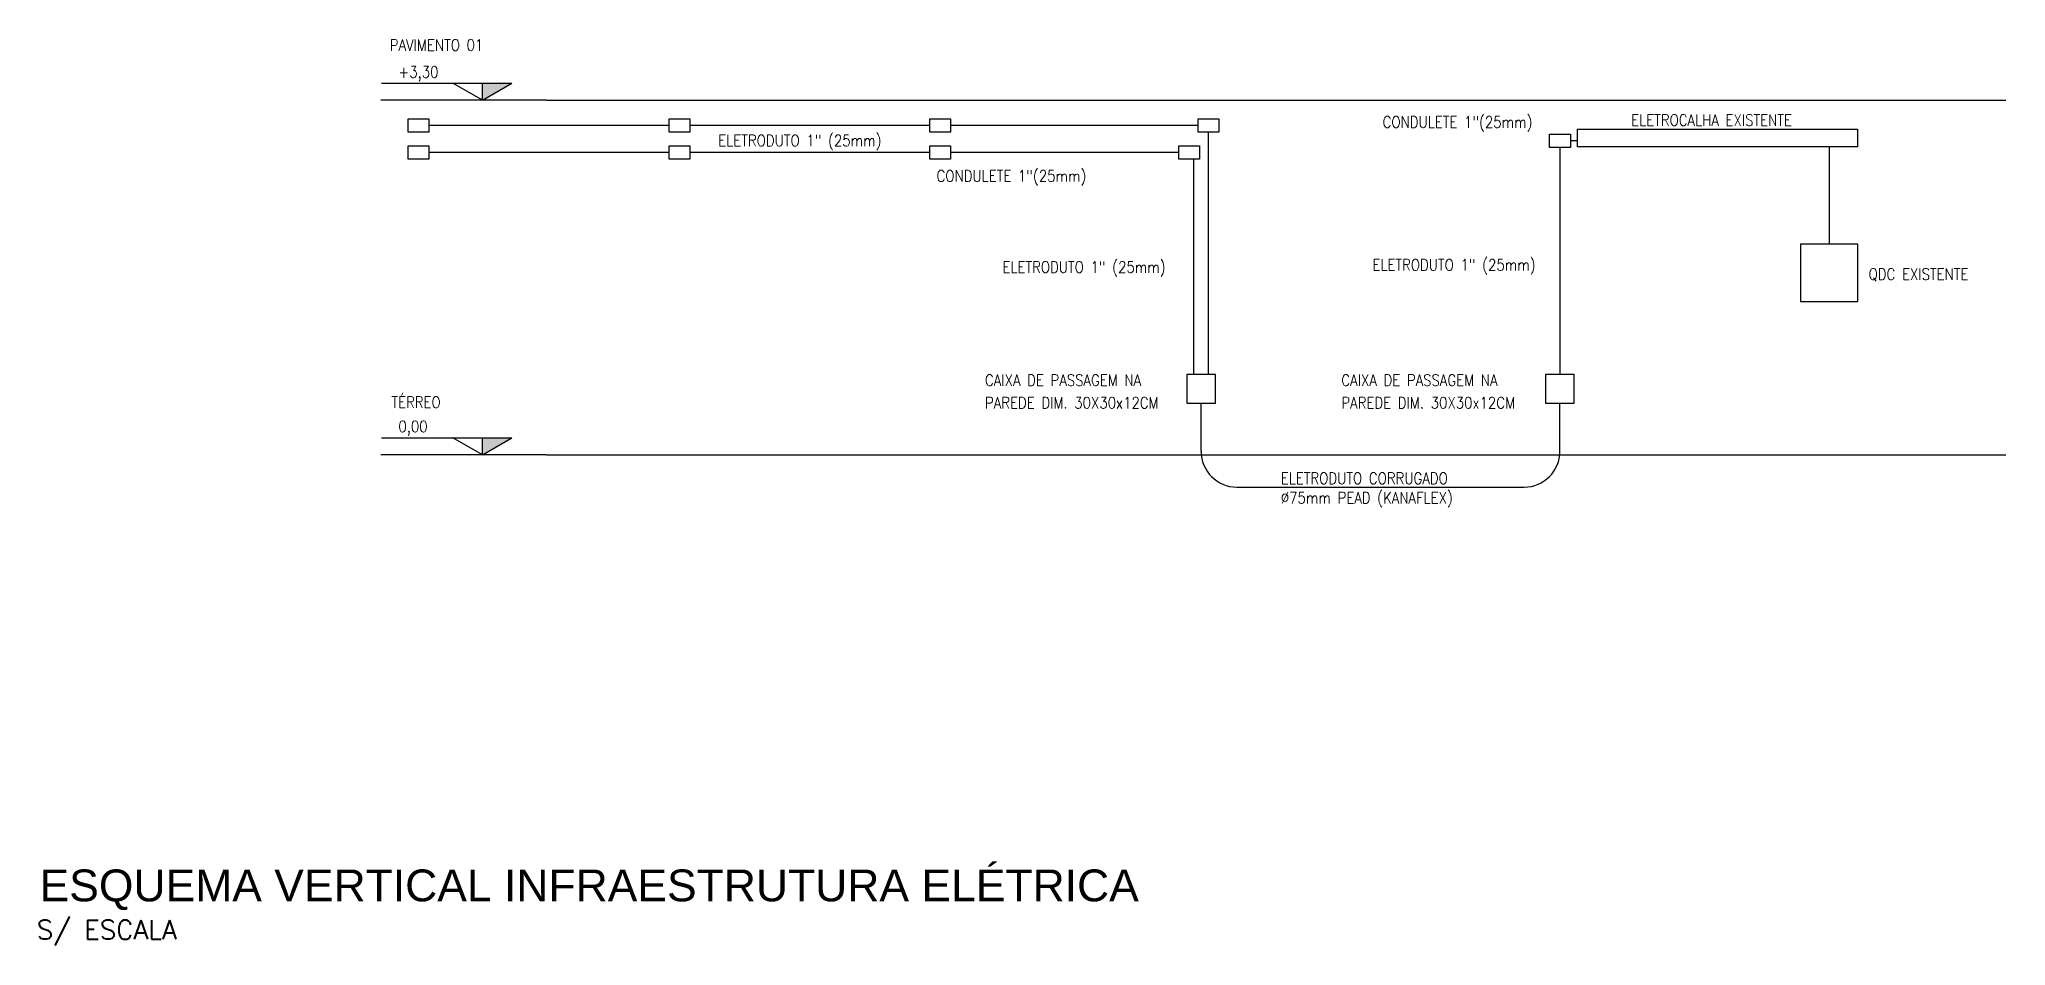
# Model space of a CAD drawing. Header units: millimetres. Extents: x -8 to 5830, y -596 to 3598.
# Drawn here: x 1193.13 to 1220.59, y 2296.07 to 2308.71 of the extents above; entities that cross this region are included whole.
import ezdxf

# ---------------------------------------------------------------- set-up
doc = ezdxf.new("R2010")
doc.units = ezdxf.units.MM
doc.linetypes.add('HIDDEN', pattern=[9.525, 6.35, -3.175])
for name, color, linetype in [('INSTALAÇÕES', 7, 'Continuous'), ('LINHAS', 8, 'Continuous'), ('TEXTOS', 2, 'Continuous'), ('TIT', 7, 'Continuous')]:
    doc.layers.add(name, color=color, linetype=linetype)
doc.styles.add('ROMANS', font='romans')
doc.styles.add('SANSSERIF', font='sas_____.pfb', dxfattribs={"height": 30})

msp = doc.modelspace()

# ---------------------------------------------------------------- texts
at = {"layer": 'TEXTOS', "color": 7, "style": 'ROMANS', "width": 0.85}
for s, p in [('PAVIMENTO 01', (1198.029, 2308.555)), ('+3,30', (1198.149, 2308.18)), ('CONDULETE 1"(25mm)', (1211.893, 2307.481)), ('ELETROCALHA EXISTENTE', (1215.364, 2307.508)), ('ELETRODUTO 1" (25mm)', (1202.616, 2307.223)), ('CONDULETE 1"(25mm)', (1205.664, 2306.729)), ('ELETRODUTO 1" (25mm)', (1211.75, 2305.488)), ('ELETRODUTO 1" (25mm)', (1206.584, 2305.457)), ('QDC EXISTENTE', (1218.679, 2305.358)), ('CAIXA DE PASSAGEM NA', (1206.34, 2303.878)), ('CAIXA DE PASSAGEM NA', (1211.317, 2303.878)), ('TÉRREO', (1198.051, 2303.571)), ('PAREDE DIM. 30X30x12CM', (1206.34, 2303.563)), ('PAREDE DIM. 30X30x12CM', (1211.317, 2303.563)), ('0,00', (1198.149, 2303.233)), ('ELETRODUTO CORRUGADO', (1210.471, 2302.51)), ('Ø75mm PEAD (KANAFLEX)', (1210.471, 2302.238))]:
    msp.add_text(s, height=0.16, dxfattribs=at).set_placement(p)
at = {"layer": 'TIT', "style": 'SANSSERIF'}
msp.add_text('ESQUEMA VERTICAL INFRAESTRUTURA ELÉTRICA', height=0.44444, dxfattribs=at).set_placement((1193.138, 2296.686))
at = {"layer": 'TIT', "color": 1, "style": 'ROMANS'}
msp.add_text('S/ ESCALA', height=0.2667, dxfattribs=at).set_placement((1193.1, 2296.157))

# ---------------------------------------------------------------- hatches: boundary and pattern name
at = {"layer": 'LINHAS'}
for points in [[(1199.322, 2307.864), (1199.735, 2308.102), (1199.322, 2308.102)], [(1199.322, 2302.917), (1199.735, 2303.155), (1199.322, 2303.155)]]:
    msp.add_hatch(color=256, dxfattribs=at).paths.add_polyline_path(points)

# ---------------------------------------------------------------- linework, layer by layer
at = {"layer": 'INSTALAÇÕES', "color": 3}
for p, q in [((1201.928, 2307.513), (1198.575, 2307.513)), ((1205.57, 2307.513), (1202.217, 2307.513)), ((1209.318, 2307.513), (1205.86, 2307.513)), ((1209.463, 2304.036), (1209.463, 2307.42)), ((1201.928, 2307.137), (1198.575, 2307.137)), ((1205.57, 2307.137), (1202.217, 2307.137)), ((1209.048, 2307.137), (1205.86, 2307.137)), ((1209.255, 2304.036), (1209.255, 2307.044)), ((1214.369, 2307.205), (1214.369, 2304.036)), ((1214.615, 2307.301), (1214.514, 2307.301)), ((1218.127, 2307.216), (1218.127, 2305.859)), ((1209.357, 2302.967), (1209.357, 2303.636)), ((1214.369, 2302.967), (1214.369, 2303.636)), ((1209.857, 2302.467), (1213.869, 2302.467))]:
    msp.add_line(p, q, dxfattribs=at)
for points in [[(1198.286, 2307.605), (1198.575, 2307.605), (1198.575, 2307.42), (1198.286, 2307.42)], [(1201.928, 2307.605), (1202.217, 2307.605), (1202.217, 2307.42), (1201.928, 2307.42)], [(1205.57, 2307.605), (1205.86, 2307.605), (1205.86, 2307.42), (1205.57, 2307.42)], [(1209.318, 2307.605), (1209.607, 2307.605), (1209.607, 2307.42), (1209.318, 2307.42)], [(1214.225, 2307.39), (1214.514, 2307.39), (1214.514, 2307.205), (1214.225, 2307.205)], [(1218.524, 2307.216), (1214.615, 2307.216), (1214.615, 2307.463), (1218.524, 2307.463)], [(1198.286, 2307.229), (1198.575, 2307.229), (1198.575, 2307.044), (1198.286, 2307.044)], [(1201.928, 2307.229), (1202.217, 2307.229), (1202.217, 2307.044), (1201.928, 2307.044)], [(1205.57, 2307.229), (1205.86, 2307.229), (1205.86, 2307.044), (1205.57, 2307.044)], [(1209.048, 2307.229), (1209.337, 2307.229), (1209.337, 2307.044), (1209.048, 2307.044)], [(1217.727, 2305.059), (1218.527, 2305.059), (1218.527, 2305.859), (1217.727, 2305.859)], [(1209.157, 2303.636), (1209.557, 2303.636), (1209.557, 2304.036), (1209.157, 2304.036)], [(1214.169, 2303.636), (1214.569, 2303.636), (1214.569, 2304.036), (1214.169, 2304.036)]]:
    msp.add_lwpolyline(points, close=True, dxfattribs=at)
for centre, start, end in [((1209.857, 2302.967), 180, 270), ((1213.869, 2302.967), 270, 0)]:
    msp.add_arc(centre, 0.5, start, end, dxfattribs=at)
at = {"layer": 'LINHAS'}
for p, q in [((1197.911, 2308.102), (1199.735, 2308.102)), ((1199.322, 2307.864), (1198.909, 2308.102)), ((1199.322, 2307.864), (1199.322, 2308.102)), ((1199.322, 2307.864), (1199.735, 2308.102)), ((1200.215, 2307.864), (1220.593, 2307.864)), ((1197.911, 2303.155), (1199.735, 2303.155)), ((1199.322, 2302.917), (1198.909, 2303.155)), ((1199.322, 2302.917), (1199.322, 2303.155)), ((1199.322, 2302.917), (1199.735, 2303.155)), ((1200.215, 2302.917), (1220.593, 2302.917))]:
    msp.add_line(p, q, dxfattribs=at)
at = {"layer": 'LINHAS', "linetype": 'HIDDEN', "ltscale": 5}
for p, q in [((1200.215, 2307.864), (1197.905, 2307.864)), ((1200.215, 2302.917), (1197.905, 2302.917))]:
    msp.add_line(p, q, dxfattribs=at)

msp.set_redraw_order([(e.dxf.handle, doc.entitydb.next_handle()) for e in msp.query("TEXT MTEXT ATTDEF DIMENSION ARC_DIMENSION")])  # texts and dimensions are drawn at this point

doc.saveas('drawing.dxf')
